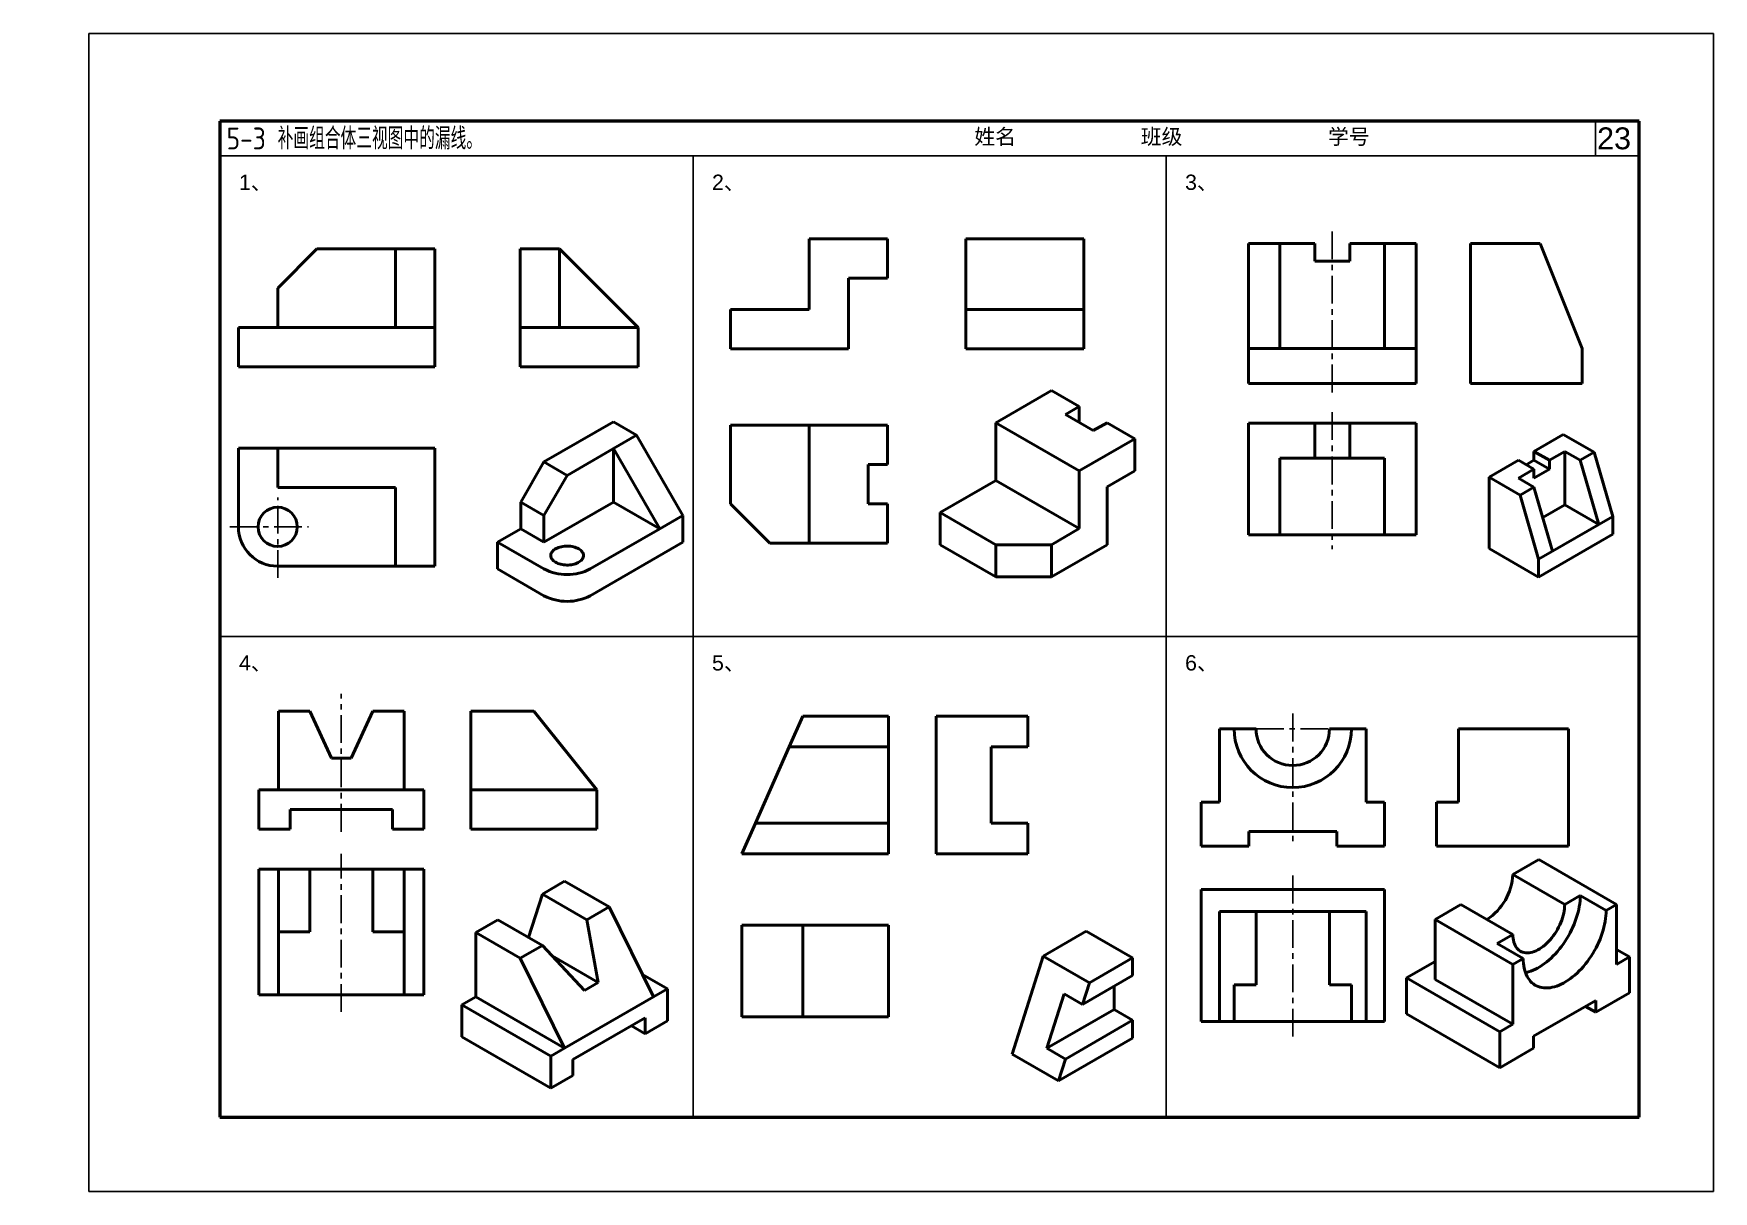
# Model space of a CAD drawing. Header units: inches. Extents: x 19 to 1260, y -758 to 274.
# Drawn here: x 875.2 to 1259.9, y 5.7 to 270.7 of the extents above; entities that cross this region are included whole.
import ezdxf

# ---------------------------------------------------------------- set-up
doc = ezdxf.new("R2010")
doc.units = ezdxf.units.IN
doc.header["$LTSCALE"] = 2
doc.header["$MEASUREMENT"] = 0
doc.linetypes.add('CENTER', pattern=[50.8, 31.75, -6.35, 6.35, -6.35])
for name, color, linetype in [('3中心线层', 7, 'CENTER'), ('文字', 7, 'Continuous'), ('细实线', 7, 'Continuous')]:
    doc.layers.add(name, color=color, linetype=linetype)
doc.layers.add('粗实线', color=7, linetype='Continuous', lineweight=53)
doc.styles.get("Standard").update_dxf_attribs({"font": 'arial.ttf', "height": 3.5})
doc.styles.add('汉字', font='gbenor.shx', dxfattribs={"height": 5, "bigfont": 'gbcbig.shx'})

msp = doc.modelspace()

# ---------------------------------------------------------------- texts
for s, p in [('1、', (922.21, 234.92)), ('2、', (1030.54, 234.92)), ('3、', (1138.87, 234.92)), ('4、', (922.21, 124.92)), ('5、', (1030.54, 124.92)), ('6、', (1138.87, 124.92))]:
    msp.add_text(s, height=3.5).set_placement(p)
at = {"insert": (875.18, 26.05), "char_height": 0.18, "attachment_point": 9}
msp.add_mtext('\\A1;', dxfattribs=at)
at = {"layer": '文字', "color": 7, "insert": (919.36, 246.69), "char_height": 5, "width": 313.5, "attachment_point": 4, "style": '汉字'}
msp.add_mtext('5-3 补画组合体三视图中的漏线。', dxfattribs=at)
at = {"layer": '文字', "color": 7, "insert": (1085.84, 246.92), "char_height": 3.5, "width": 313.5, "attachment_point": 4}
msp.add_mtext('{\\fSimSun|b0|i0|c134|p2;  姓名            班级              学号}', dxfattribs=at)
at = {"layer": '细实线', "color": 7, "ltscale": 0.3, "insert": (1237.11, 246.69), "char_height": 5, "width": 10, "attachment_point": 5}
msp.add_mtext('23', dxfattribs=at)

# ---------------------------------------------------------------- linework, layer by layer
for p, q in [((887.86, 270.69), (1259.86, 270.69)), ((1242.86, 242.69), (917.86, 242.69)), ((1026.2, 22.69), (1026.2, 242.69)), ((1134.53, 22.69), (1134.53, 242.69)), ((1242.86, 132.69), (917.86, 132.69))]:
    msp.add_line(p, q)
at = {"lineweight": 50}
for p, q in [((1052.76, 223.72), (1052.76, 207.52)), ((1070.76, 223.72), (1052.76, 223.72)), ((1066.32, 223.72), (1070.76, 223.72)), ((1070.76, 214.72), (1070.76, 223.72)), ((1088.65, 223.72), (1115.65, 223.72)), ((1088.65, 207.52), (1088.65, 223.72)), ((1115.65, 223.72), (1115.65, 207.52)), ((1153.37, 222.64), (1153.37, 198.64)), ((1160.57, 222.64), (1153.37, 222.64)), ((1160.57, 222.64), (1160.57, 198.64)), ((1168.57, 222.64), (1160.57, 222.64)), ((1168.57, 222.64), (1168.57, 218.64)), ((1176.57, 218.64), (1176.57, 222.64)), ((1184.57, 222.64), (1176.57, 222.64)), ((1184.57, 198.64), (1184.57, 222.64)), ((1191.77, 222.64), (1184.57, 222.64)), ((1191.77, 222.64), (1191.77, 198.64)), ((1220.2, 222.64), (1204.2, 222.64)), ((1204.2, 222.64), (1204.2, 190.64)), ((1204.2, 218.64), (1204.2, 222.64)), ((1220.2, 222.64), (1229.8, 198.64)), ((1168.57, 218.64), (1176.57, 218.64)), ((1061.76, 214.72), (1061.76, 198.52)), ((1061.76, 214.72), (1070.76, 214.72)), ((1066.32, 214.72), (1070.76, 214.72)), ((1034.76, 198.52), (1034.76, 207.52)), ((1043.76, 207.52), (1034.76, 207.52)), ((1052.76, 207.52), (1043.76, 207.52)), ((1106.65, 207.52), (1088.65, 207.52)), ((1088.65, 207.52), (1088.65, 198.52)), ((1115.65, 207.52), (1106.65, 207.52)), ((1115.65, 198.52), (1115.65, 207.52)), ((1043.76, 198.52), (1034.76, 198.52)), ((1061.76, 198.52), (1043.76, 198.52)), ((1088.65, 198.52), (1106.65, 198.52)), ((1115.65, 198.52), (1106.65, 198.52)), ((1160.57, 198.64), (1153.37, 198.64)), ((1153.37, 190.64), (1153.37, 198.64)), ((1160.57, 198.64), (1184.57, 198.64)), ((1191.77, 198.64), (1184.57, 198.64)), ((1191.77, 190.64), (1191.77, 198.64)), ((1229.8, 190.64), (1229.8, 198.64)), ((1108.28, 188.98), (1095.55, 181.64)), ((1114.64, 185.31), (1108.28, 188.98)), ((1191.77, 190.64), (1153.37, 190.64)), ((1204.2, 190.64), (1229.8, 190.64)), ((1111.5, 183.5), (1114.64, 185.31)), ((1114.64, 181.68), (1114.64, 185.31)), ((1034.76, 163.1), (1034.76, 181.1)), ((1052.76, 181.1), (1034.76, 181.1)), ((1052.76, 181.1), (1052.76, 154.1)), ((1070.76, 181.1), (1052.76, 181.1)), ((1070.76, 172.1), (1070.76, 181.1)), ((1095.55, 168.41), (1095.55, 181.64)), ((1095.55, 181.64), (1114.64, 170.62)), ((1117.86, 179.82), (1111.5, 183.5)), ((1121, 181.64), (1117.86, 179.82)), ((1127.37, 177.96), (1121, 181.64)), ((1153.37, 165.55), (1153.37, 181.55)), ((1168.57, 181.55), (1153.37, 181.55)), ((1168.57, 181.55), (1168.57, 173.55)), ((1168.57, 181.55), (1176.57, 181.55)), ((1191.77, 181.55), (1176.57, 181.55)), ((1176.57, 181.55), (1176.57, 173.55)), ((1191.77, 165.55), (1191.77, 181.55)), ((1127.37, 177.96), (1114.64, 170.62)), ((1127.37, 170.61), (1127.37, 177.96)), ((1225.48, 178.95), (1218.77, 175.07)), ((1232.55, 174.87), (1225.48, 178.95)), ((1168.57, 173.55), (1160.57, 173.55)), ((1160.57, 173.55), (1160.57, 165.55)), ((1168.57, 173.55), (1176.57, 173.55)), ((1184.57, 173.55), (1176.57, 173.55)), ((1184.57, 165.55), (1184.57, 173.55)), ((1218.77, 175.07), (1222.3, 173.03)), ((1218.77, 173.03), (1218.77, 175.07)), ((1225.84, 175.07), (1222.3, 173.03)), ((1225.84, 162.82), (1225.84, 175.07)), ((1229.37, 173.03), (1225.84, 175.07)), ((1232.55, 174.87), (1229.37, 173.03)), ((1232.55, 174.87), (1236.8, 160.17)), ((1066.32, 172.1), (1070.76, 172.1)), ((1066.32, 163.1), (1066.32, 172.1)), ((1114.64, 170.62), (1114.64, 157.39)), ((1121, 166.94), (1127.37, 170.61)), ((1215.23, 173.03), (1208.51, 169.15)), ((1215.23, 173.03), (1218.77, 170.99)), ((1218.77, 170.99), (1215.23, 168.95)), ((1217, 172.01), (1218.77, 173.03)), ((1218.77, 173.03), (1222.3, 170.99)), ((1218.77, 170.99), (1218.77, 168.95)), ((1218.77, 168.95), (1222.3, 170.99)), ((1222.3, 170.99), (1222.3, 173.03)), ((1233.62, 158.33), (1229.37, 173.03)), ((1095.55, 168.41), (1082.82, 161.06)), ((1114.64, 157.39), (1095.55, 168.41)), ((1121, 166.94), (1121, 153.71)), ((1153.37, 165.55), (1153.37, 155.95)), ((1160.57, 165.55), (1160.57, 155.95)), ((1184.57, 155.95), (1184.57, 165.55)), ((1191.77, 165.55), (1191.77, 155.95)), ((1208.51, 169.15), (1208.51, 152.82)), ((1215.58, 165.07), (1208.51, 169.15)), ((1215.23, 168.95), (1218.77, 166.91)), ((1218.77, 166.91), (1215.58, 165.07)), ((1218.77, 166.91), (1223.01, 152.21)), ((1043.76, 154.1), (1034.76, 163.1)), ((1070.76, 163.1), (1066.32, 163.1)), ((1070.76, 154.1), (1070.76, 163.1)), ((1215.58, 165.07), (1219.83, 150.37)), ((1225.84, 162.82), (1220.79, 159.91)), ((1233.62, 158.33), (1225.84, 162.82)), ((1095.55, 153.71), (1082.82, 161.06)), ((1082.82, 161.06), (1082.82, 153.71)), ((1223.01, 152.21), (1233.62, 158.33)), ((1236.8, 160.17), (1233.62, 158.33)), ((1236.8, 156.09), (1236.8, 160.17)), ((1052.76, 154.1), (1043.76, 154.1)), ((1070.76, 154.1), (1052.76, 154.1)), ((1114.64, 157.39), (1108.28, 153.71)), ((1160.57, 155.95), (1153.37, 155.95)), ((1160.57, 155.95), (1184.57, 155.95)), ((1191.77, 155.95), (1184.57, 155.95)), ((1236.8, 156.09), (1219.83, 146.29)), ((1082.82, 153.71), (1095.55, 146.36)), ((1108.28, 153.71), (1095.55, 153.71)), ((1095.55, 146.36), (1095.55, 153.71)), ((1121, 153.71), (1108.28, 146.36)), ((1108.28, 146.36), (1108.28, 153.71)), ((1208.51, 152.82), (1219.83, 146.29)), ((1223.01, 152.21), (1219.83, 150.37)), ((1219.83, 146.29), (1219.83, 150.37)), ((1108.28, 146.36), (1095.55, 146.36))]:
    msp.add_line(p, q, dxfattribs=at)
at = {"color": 7, "linetype": 'Continuous', "lineweight": 50}
for p, q in [((931.24, 97.62), (931.24, 115.62)), ((931.24, 115.62), (938.44, 115.62)), ((943.39, 104.82), (938.44, 115.62)), ((952.84, 115.62), (947.89, 104.82)), ((952.84, 115.62), (960.04, 115.62)), ((960.04, 97.62), (960.04, 115.62)), ((989.74, 115.62), (975.34, 115.62)), ((975.34, 115.62), (975.34, 97.62)), ((975.34, 115.62), (975.34, 104.82)), ((1004.14, 97.62), (989.74, 115.62)), ((989.74, 115.62), (998.38, 104.82)), ((1048.23, 107.45), (1051.33, 114.45)), ((1070.93, 114.45), (1051.33, 114.45)), ((1070.93, 107.45), (1070.93, 114.45)), ((1081.84, 82.95), (1081.84, 114.45)), ((1081.84, 114.45), (1102.84, 114.45)), ((1102.84, 107.45), (1102.84, 114.45)), ((1146.73, 111.57), (1150.09, 111.57)), ((1146.73, 94.77), (1146.73, 111.57)), ((1150.09, 111.57), (1155.13, 111.57)), ((1171.93, 111.57), (1176.97, 111.57)), ((1176.97, 111.57), (1180.33, 111.57)), ((1180.33, 94.77), (1180.33, 111.57)), ((1201.47, 111.57), (1201.47, 94.77)), ((1226.67, 111.57), (1201.47, 111.57)), ((1226.67, 94.77), (1226.67, 111.57)), ((1226.67, 98.13), (1226.67, 111.57)), ((947.89, 104.82), (943.39, 104.82)), ((1040.48, 89.95), (1048.23, 107.45)), ((1070.93, 107.45), (1048.23, 107.45)), ((1070.93, 89.95), (1070.93, 107.45)), ((1094.44, 89.95), (1094.44, 107.45)), ((1094.44, 107.45), (1102.84, 107.45)), ((926.74, 88.62), (926.74, 97.62)), ((931.24, 97.62), (926.74, 97.62)), ((931.24, 97.62), (960.04, 97.62)), ((964.54, 97.62), (960.04, 97.62)), ((964.54, 88.62), (964.54, 97.62)), ((975.34, 97.62), (975.34, 88.62)), ((1004.14, 97.62), (975.34, 97.62)), ((1004.14, 88.62), (1004.14, 97.62)), ((957.34, 93.12), (933.94, 93.12)), ((933.94, 93.12), (933.94, 88.62)), ((957.34, 88.62), (957.34, 93.12)), ((975.34, 93.12), (975.34, 88.62)), ((1004.14, 88.62), (1004.14, 93.12)), ((1142.53, 84.69), (1142.53, 94.77)), ((1146.73, 94.77), (1142.53, 94.77)), ((1184.53, 94.77), (1180.33, 94.77)), ((1184.53, 84.69), (1184.53, 94.77)), ((1196.43, 94.77), (1196.43, 84.69)), ((1201.47, 94.77), (1196.43, 94.77)), ((1226.67, 84.69), (1226.67, 94.77)), ((933.94, 88.62), (926.74, 88.62)), ((964.54, 88.62), (957.34, 88.62)), ((975.34, 88.62), (1004.14, 88.62)), ((1037.37, 82.95), (1040.48, 89.95)), ((1070.93, 89.95), (1040.48, 89.95)), ((1070.93, 82.95), (1070.93, 89.95)), ((1102.84, 89.95), (1094.44, 89.95)), ((1102.84, 82.95), (1102.84, 89.95)), ((1153.45, 84.69), (1142.53, 84.69)), ((1153.45, 88.05), (1173.61, 88.05)), ((1153.45, 84.69), (1153.45, 88.05)), ((1173.61, 84.69), (1173.61, 88.05)), ((1184.53, 84.69), (1173.61, 84.69)), ((1196.43, 84.69), (1196.43, 88.05)), ((1196.43, 84.69), (1226.67, 84.69)), ((1226.67, 84.69), (1226.67, 88.05)), ((1070.93, 82.95), (1037.37, 82.95)), ((1081.84, 82.95), (1102.84, 82.95)), ((1213.93, 78.23), (1219.87, 81.66)), ((1237.69, 71.37), (1219.87, 81.66)), ((926.74, 50.68), (926.74, 79.48)), ((931.24, 79.48), (926.74, 79.48)), ((931.24, 65.08), (931.24, 79.48)), ((931.24, 79.48), (938.44, 79.48)), ((938.44, 65.08), (938.44, 79.48)), ((943.39, 79.48), (938.44, 79.48)), ((947.89, 79.48), (943.39, 79.48)), ((952.84, 79.48), (947.89, 79.48)), ((952.84, 79.48), (952.84, 65.08)), ((952.84, 79.48), (960.04, 79.48)), ((960.04, 65.08), (960.04, 79.48)), ((964.54, 79.48), (960.04, 79.48)), ((964.54, 50.68), (964.54, 79.48)), ((1213.93, 78.23), (1225.81, 71.37)), ((991.7, 73.74), (988.5, 63.84)), ((991.7, 73.74), (996.79, 76.68)), ((991.7, 73.74), (1001.89, 67.87)), ((1006.98, 70.81), (996.79, 76.68)), ((1142.53, 44.59), (1142.53, 74.83)), ((1184.53, 74.83), (1142.53, 74.83)), ((1184.53, 44.59), (1184.53, 74.83)), ((1225.81, 71.37), (1229.37, 73.43)), ((1229.37, 73.43), (1235.31, 70)), ((1001.89, 67.87), (1006.98, 70.81)), ((1017.16, 50.23), (1006.98, 70.81)), ((1146.73, 69.79), (1155.13, 69.79)), ((1146.73, 44.59), (1146.73, 69.79)), ((1155.13, 69.79), (1155.13, 52.99)), ((1155.13, 69.79), (1171.93, 69.79)), ((1171.93, 69.79), (1171.93, 52.99)), ((1171.93, 69.79), (1180.33, 69.79)), ((1180.33, 44.59), (1180.33, 69.79)), ((1196.11, 67.94), (1202.05, 71.37)), ((1202.05, 71.37), (1213.93, 64.52)), ((1235.31, 70), (1237.69, 71.37)), ((1237.69, 57.65), (1237.69, 71.37)), ((976.43, 64.93), (981.52, 67.87)), ((991.7, 61.99), (981.52, 67.87)), ((1001.89, 67.87), (1004.5, 53.5)), ((1037.37, 66.63), (1037.37, 45.63)), ((1037.37, 66.63), (1051.33, 66.63)), ((1051.33, 66.63), (1051.33, 45.63)), ((1070.93, 66.63), (1051.33, 66.63)), ((1070.93, 45.63), (1070.93, 66.63)), ((1196.11, 67.94), (1196.11, 54.23)), ((1213.93, 57.66), (1196.11, 67.94)), ((931.24, 65.08), (938.44, 65.08)), ((931.24, 50.68), (931.24, 65.08)), ((952.84, 65.08), (960.04, 65.08)), ((960.04, 50.68), (960.04, 65.08)), ((986.61, 59.05), (976.43, 64.93)), ((976.43, 64.93), (976.43, 50.23)), ((986.61, 59.05), (991.7, 61.99)), ((1001.31, 51.66), (991.7, 61.99)), ((1116.25, 65.28), (1106.35, 59.57)), ((1126.86, 59.16), (1116.25, 65.28)), ((1210.37, 62.46), (1213.93, 64.52)), ((1210.37, 62.46), (1216.31, 59.03)), ((996.79, 38.47), (986.61, 59.05)), ((1004.5, 53.5), (993.92, 59.6)), ((1099.3, 37.12), (1106.35, 59.57)), ((1106.35, 59.57), (1116.96, 53.44)), ((1126.86, 59.16), (1116.96, 53.44)), ((1126.86, 55.08), (1126.86, 59.16)), ((1196.11, 58.34), (1189.58, 54.57)), ((1213.93, 57.66), (1216.31, 59.03)), ((1240.66, 59.37), (1237.69, 61.08)), ((1240.66, 59.37), (1237.69, 57.65)), ((1240.66, 51.14), (1240.66, 59.37)), ((1020.34, 52.07), (1014.61, 55.37)), ((1070.93, 45.63), (1070.93, 54.03)), ((1126.86, 55.08), (1115.39, 48.46)), ((1210.96, 42.22), (1189.58, 54.57)), ((1189.58, 54.57), (1189.58, 46.34)), ((1196.11, 54.23), (1213.93, 43.94)), ((1213.93, 43.94), (1213.93, 57.66)), ((931.24, 50.68), (926.74, 50.68)), ((931.24, 50.68), (960.04, 50.68)), ((964.54, 50.68), (960.04, 50.68)), ((976.43, 50.23), (973.25, 48.39)), ((976.43, 50.23), (996.79, 38.47)), ((996.79, 38.47), (1017.16, 50.23)), ((1004.5, 53.5), (1001.31, 51.66)), ((1020.34, 52.07), (1017.16, 50.23)), ((1020.34, 44.72), (1020.34, 52.07)), ((1107.23, 38.44), (1111.15, 50.91)), ((1111.15, 50.91), (1115.39, 48.46)), ((1115.39, 48.46), (1116.96, 53.44)), ((1122.61, 47.32), (1122.61, 52.63)), ((1150.09, 52.99), (1150.09, 44.59)), ((1150.09, 52.99), (1155.13, 52.99)), ((1171.93, 52.99), (1176.97, 52.99)), ((1176.97, 52.99), (1176.97, 44.59)), ((1240.66, 51.14), (1232.94, 46.68)), ((993.61, 36.64), (973.25, 48.39)), ((973.25, 48.39), (973.25, 41.04)), ((1122.61, 47.32), (1107.23, 38.44)), ((1126.86, 44.87), (1122.61, 47.32)), ((1189.58, 46.34), (1210.96, 33.99)), ((1218.68, 41.2), (1232.94, 49.42)), ((1230.56, 48.05), (1232.94, 46.68)), ((1232.94, 46.68), (1232.94, 49.42)), ((1015.25, 45.45), (998.7, 35.9)), ((1012.07, 43.62), (1015.25, 41.78)), ((1015.25, 41.78), (1015.25, 45.45)), ((1020.34, 44.72), (1015.25, 41.78)), ((1037.37, 45.63), (1040.48, 45.63)), ((1048.23, 45.63), (1040.48, 45.63)), ((1048.23, 45.63), (1051.33, 45.63)), ((1070.93, 45.63), (1051.33, 45.63)), ((1126.86, 44.87), (1111.47, 35.99)), ((1126.86, 40.79), (1126.86, 44.87)), ((1146.73, 44.59), (1142.53, 44.59)), ((1146.73, 44.59), (1150.09, 44.59)), ((1150.09, 44.59), (1176.97, 44.59)), ((1176.97, 44.59), (1180.33, 44.59)), ((1184.53, 44.59), (1180.33, 44.59)), ((1213.93, 43.94), (1210.96, 42.22)), ((973.25, 41.04), (993.61, 29.29)), ((996.79, 38.47), (993.61, 36.64)), ((1126.86, 40.79), (1109.91, 31)), ((1210.96, 33.99), (1210.96, 42.22)), ((1218.68, 38.45), (1218.68, 41.2)), ((993.61, 29.29), (993.61, 36.64)), ((998.7, 35.9), (998.7, 32.23)), ((1099.3, 37.12), (1109.91, 31)), ((1111.47, 35.99), (1107.23, 38.44)), ((1109.91, 31), (1111.47, 35.99)), ((1218.68, 38.45), (1210.96, 33.99)), ((998.7, 32.23), (993.61, 29.29))]:
    msp.add_line(p, q, dxfattribs=at)
at = {"color": 7, "linetype": 'Continuous', "lineweight": 50, "flags": 128}
for points in [[(1216.81, 55.79), (1217.03, 55.83), (1217.54, 55.96), (1218.05, 56.12), (1218.57, 56.32), (1219.09, 56.55), (1219.61, 56.82), (1220.13, 57.12), (1220.66, 57.46), (1221.18, 57.83), (1221.69, 58.22), (1222.2, 58.65), (1222.71, 59.11), (1223.2, 59.59), (1223.69, 60.1), (1224.16, 60.63), (1224.62, 61.18), (1225.07, 61.76), (1225.5, 62.35), (1225.91, 62.96), (1226.31, 63.59), (1226.68, 64.22), (1227.04, 64.87), (1227.37, 65.53), (1227.68, 66.2), (1227.97, 66.87), (1228.23, 67.55), (1228.47, 68.22), (1228.68, 68.9), (1228.86, 69.57), (1229.02, 70.24), (1229.14, 70.9), (1229.24, 71.55), (1229.32, 72.19), (1229.36, 72.82), (1229.37, 73.43)], [(1213.93, 64.52), (1213.95, 64.04), (1213.99, 63.59), (1214.06, 63.16), (1214.16, 62.76), (1214.29, 62.38), (1214.44, 62.02), (1214.63, 61.7), (1214.83, 61.4), (1215.07, 61.14), (1215.32, 60.91), (1215.6, 60.71), (1215.9, 60.55), (1216.21, 60.43), (1216.55, 60.34), (1216.9, 60.29), (1217.27, 60.28), (1217.65, 60.3), (1218.04, 60.36), (1218.43, 60.46), (1218.84, 60.59), (1219.25, 60.76), (1219.66, 60.97), (1220.08, 61.21), (1220.49, 61.48), (1220.9, 61.78), (1221.31, 62.12), (1221.71, 62.48), (1222.1, 62.87), (1222.47, 63.28), (1222.84, 63.72), (1223.19, 64.18), (1223.53, 64.65), (1223.85, 65.14), (1224.14, 65.65), (1224.42, 66.16), (1224.68, 66.69), (1224.91, 67.22), (1225.12, 67.75), (1225.3, 68.29), (1225.45, 68.82), (1225.58, 69.35), (1225.68, 69.87), (1225.75, 70.38), (1225.8, 70.89), (1225.81, 71.37)], [(1216.31, 59.03), (1216.32, 58.43), (1216.36, 57.85), (1216.44, 57.3), (1216.54, 56.76), (1216.67, 56.25), (1216.82, 55.76), (1217.01, 55.3), (1217.22, 54.87), (1217.45, 54.47), (1217.71, 54.09), (1218, 53.75), (1218.31, 53.45), (1218.64, 53.17), (1219, 52.93), (1219.37, 52.73), (1219.77, 52.56), (1220.18, 52.42), (1220.61, 52.33), (1221.06, 52.27), (1221.52, 52.25), (1221.99, 52.26), (1222.48, 52.31), (1222.97, 52.4), (1223.48, 52.53), (1223.99, 52.69), (1224.51, 52.89), (1225.03, 53.13), (1225.55, 53.39), (1226.07, 53.7), (1226.6, 54.03), (1227.12, 54.4), (1227.63, 54.8), (1228.14, 55.22), (1228.65, 55.68), (1229.14, 56.16), (1229.63, 56.67), (1230.1, 57.2), (1230.56, 57.75), (1231.01, 58.33), (1231.44, 58.92), (1231.85, 59.53), (1232.25, 60.16), (1232.62, 60.8), (1232.98, 61.44), (1233.31, 62.1), (1233.62, 62.77), (1233.91, 63.44), (1234.17, 64.12), (1234.41, 64.79), (1234.62, 65.47), (1234.8, 66.14), (1234.96, 66.81), (1235.08, 67.47), (1235.18, 68.12), (1235.26, 68.76), (1235.3, 69.39), (1235.31, 70)]]:
    msp.add_lwpolyline(points, dxfattribs=at)
at = {"color": 7, "linetype": 'Continuous', "lineweight": 50}
for centre, radius, start, end in [((1163.53, 111.57), 13.44, 180, 0), ((1163.53, 111.57), 8.4, 180, 0), ((1201.06, 78.8), 12.88, 302.5414, 357.464)]:
    msp.add_arc(centre, radius, start, end, dxfattribs=at)
at = {"layer": '3中心线层', "ltscale": 0.1}
for p, q in [((1172.57, 225.41), (1172.57, 187.39)), ((1172.57, 184.03), (1172.57, 152.69)), ((931.07, 146.12), (931.07, 164.5)), ((920.11, 157.8), (938.12, 157.8)), ((945.64, 88.03), (945.64, 119.59)), ((1155.13, 111.57), (1171.93, 111.57)), ((1163.53, 115.04), (1163.53, 84.79)), ((945.64, 46.8), (945.64, 82.96)), ((1163.53, 77.97), (1163.53, 40.66))]:
    msp.add_line(p, q, dxfattribs=at)
at = {"layer": '粗实线', "color": 7}
for p, q in [((1242.86, 250.69), (917.86, 250.69)), ((917.86, 250.69), (917.86, 22.69)), ((1242.86, 22.69), (1242.86, 250.69)), ((917.86, 22.69), (1242.86, 22.69))]:
    msp.add_line(p, q, dxfattribs=at)
at = {"layer": '粗实线', "lineweight": 50}
for p, q in [((931.07, 212.43), (940.07, 221.43)), ((940.07, 221.43), (958.07, 221.43)), ((958.07, 221.43), (958.07, 203.43)), ((958.07, 221.43), (967.07, 221.43)), ((967.07, 221.43), (967.07, 203.43)), ((995.64, 221.43), (986.64, 221.43)), ((986.64, 212.43), (986.64, 221.43)), ((995.64, 212.43), (995.64, 221.43)), ((995.64, 221.43), (1013.64, 203.43)), ((931.07, 203.43), (931.07, 212.43)), ((986.64, 203.43), (986.64, 212.43)), ((995.64, 203.43), (995.64, 212.43)), ((922.07, 194.43), (922.07, 203.43)), ((922.07, 203.43), (931.07, 203.43)), ((958.07, 203.43), (931.07, 203.43)), ((967.07, 203.43), (958.07, 203.43)), ((967.07, 194.43), (967.07, 203.43)), ((986.64, 203.43), (986.64, 194.43)), ((986.64, 203.43), (1004.64, 203.43)), ((1004.64, 203.43), (1013.64, 203.43)), ((1013.64, 203.43), (1013.64, 194.43)), ((931.07, 194.43), (922.07, 194.43)), ((931.07, 194.43), (967.07, 194.43)), ((986.64, 194.43), (1004.64, 194.43)), ((1013.64, 194.43), (1004.64, 194.43)), ((992.05, 172.65), (1007.96, 181.84)), ((1013.27, 178.78), (1007.96, 181.84)), ((1007.96, 175.72), (1013.27, 178.78)), ((1013.27, 178.78), (1023.87, 160.41)), ((922.07, 175.8), (922.07, 157.8)), ((931.07, 175.8), (922.07, 175.8)), ((931.07, 166.8), (931.07, 175.8)), ((931.07, 175.8), (940.07, 175.8)), ((940.07, 175.8), (967.07, 175.8)), ((967.07, 166.8), (967.07, 175.8)), ((997.36, 169.59), (1007.96, 175.72)), ((1007.96, 163.47), (1007.96, 175.72)), ((1007.96, 175.72), (1018.57, 157.34)), ((986.75, 163.47), (992.05, 172.65)), ((997.36, 169.59), (992.05, 172.65)), ((992.05, 160.41), (997.36, 169.59)), ((931.07, 166.8), (940.07, 166.8)), ((940.07, 166.8), (958.07, 166.8)), ((958.07, 166.8), (958.07, 148.8)), ((967.07, 166.8), (967.07, 148.8)), ((992.05, 160.41), (986.75, 163.47)), ((986.75, 157.34), (986.75, 163.47)), ((1007.96, 163.47), (992.05, 154.28)), ((1018.57, 157.34), (1007.96, 163.47)), ((992.05, 154.28), (992.05, 160.41)), ((1023.87, 160.41), (1018.57, 157.34)), ((1023.87, 154.28), (1023.87, 160.41)), ((986.75, 157.34), (981.45, 154.28)), ((981.45, 154.28), (992.05, 148.16)), ((981.45, 154.28), (981.45, 148.16)), ((992.05, 154.28), (986.75, 157.34)), ((1018.57, 157.34), (1002.66, 148.16)), ((1002.66, 142.04), (1023.87, 154.28)), ((958.07, 148.8), (931.07, 148.8)), ((967.07, 148.8), (958.07, 148.8)), ((981.45, 148.16), (992.05, 142.04))]:
    msp.add_line(p, q, dxfattribs=at)
at = {"layer": '粗实线', "lineweight": 50, "flags": 128}
msp.add_lwpolyline([(994.71, 149.69), (994.97, 149.55), (995.25, 149.43), (995.56, 149.32), (995.88, 149.23), (996.22, 149.16), (996.56, 149.11), (996.91, 149.07), (997.27, 149.06), (997.62, 149.06), (997.98, 149.09), (998.33, 149.13), (998.67, 149.19), (999, 149.27), (999.31, 149.37), (999.6, 149.49), (999.88, 149.62), (1000.13, 149.76), (1000.36, 149.92), (1000.56, 150.09), (1000.73, 150.27), (1000.87, 150.46), (1000.98, 150.66), (1001.05, 150.86), (1001.1, 151.07), (1001.11, 151.27), (1001.08, 151.48), (1001.02, 151.68), (1000.93, 151.88), (1000.8, 152.07), (1000.65, 152.26), (1000.46, 152.43), (1000.25, 152.6), (1000.01, 152.75), (999.74, 152.89), (999.46, 153.01), (999.15, 153.12), (998.83, 153.21), (998.5, 153.28), (998.15, 153.34), (997.8, 153.37), (997.45, 153.39), (997.09, 153.38), (996.74, 153.36), (996.39, 153.31), (996.05, 153.25), (995.72, 153.17), (995.41, 153.07), (995.11, 152.95), (994.83, 152.82), (994.58, 152.68), (994.35, 152.52), (994.15, 152.35), (993.98, 152.17), (993.84, 151.98), (993.73, 151.78), (993.66, 151.58), (993.62, 151.38), (993.61, 151.17), (993.63, 150.96), (993.69, 150.76), (993.78, 150.56), (993.91, 150.37), (994.07, 150.18), (994.25, 150.01), (994.47, 149.84), (994.71, 149.69)], dxfattribs=at)
at = {"layer": '粗实线', "lineweight": 50}
msp.add_circle((931.07, 157.8), 4.5, dxfattribs=at)
for centre, radius, start, end in [((931.07, 157.8), 9, 180, 270), ((997.36, 158.37), 11.51, 242.5601, 297.4399), ((997.36, 152.25), 11.51, 242.5601, 297.4399)]:
    msp.add_arc(centre, radius, start, end, dxfattribs=at)
at = {"layer": '细实线', "color": 7}
for p, q in [((887.86, 270.69), (887.86, 5.69)), ((1259.86, 5.69), (1259.86, 270.69)), ((1232.86, 250.69), (1232.86, 242.69)), ((887.86, 5.69), (1259.86, 5.69))]:
    msp.add_line(p, q, dxfattribs=at)

msp.set_redraw_order([(e.dxf.handle, doc.entitydb.next_handle()) for e in msp.query("TEXT MTEXT ATTDEF DIMENSION ARC_DIMENSION")])  # texts and dimensions are drawn at this point

doc.saveas('drawing.dxf')
